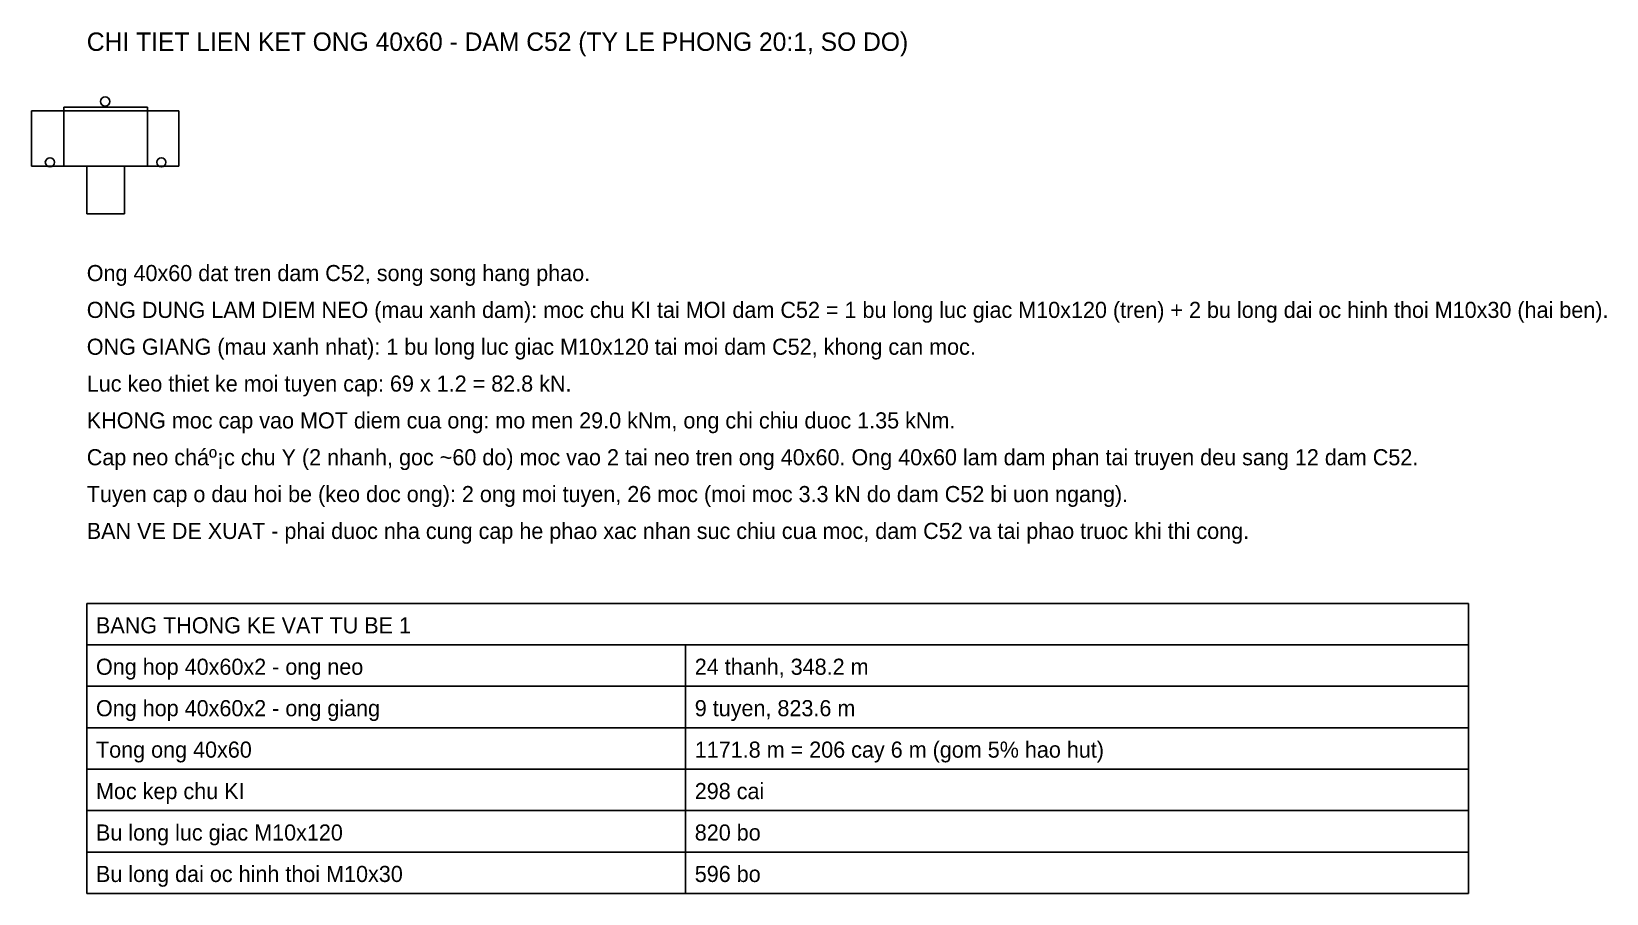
# Model space of a CAD drawing. Header units: millimetres. Extents: x -237679 to -102976, y -59506 to -8266.
# Drawn here: x -137170 to -102976, y -30304 to -11582 of the extents above; entities that cross this region are included whole.
import ezdxf

# ---------------------------------------------------------------- set-up
doc = ezdxf.new("R2010")
doc.units = ezdxf.units.MM
doc.header["$MEASUREMENT"] = 0
for name, color, linetype in [('09_ONG_40X60_NEO', 5, 'Continuous'), ('10_BU_LONG_M10X120', 3, 'Continuous'), ('10_MOC_CHU_KI', 2, 'Continuous'), ('12_CHI_TIET_GHI_CHU', 7, 'Continuous')]:
    doc.layers.add(name, color=color, linetype=linetype)

msp = doc.modelspace()

# ---------------------------------------------------------------- texts
at = {"layer": '12_CHI_TIET_GHI_CHU'}
for s, height, p in [('CHI TIET LIEN KET ONG 40x60 - DAM C52 (TY LE PHONG 20:1, SO DO)', 400, (-135969.9, -12003.7)), ('Ong 40x60 dat tren dam C52, song song hang phao.', 350, (-135969.9, -17003.7)), ('ONG DUNG LAM DIEM NEO (mau xanh dam): moc chu KI tai MOI dam C52 = 1 bu long luc giac M10x120 (tren) + 2 bu long dai oc hinh thoi M10x30 (hai ben).', 350, (-135969.9, -17803.7)), ('ONG GIANG (mau xanh nhat): 1 bu long luc giac M10x120 tai moi dam C52, khong can moc.', 350, (-135969.9, -18603.7)), ('Luc keo thiet ke moi tuyen cap: 69 x 1.2 = 82.8 kN.', 350, (-135969.9, -19403.7)), ('KHONG moc cap vao MOT diem cua ong: mo men 29.0 kNm, ong chi chiu duoc 1.35 kNm.', 350, (-135969.9, -20203.7)), ('Cap neo cháº¡c chu Y (2 nhanh, goc ~60 do) moc vao 2 tai neo tren ong 40x60. Ong 40x60 lam dam phan tai truyen deu sang 12 dam C52.', 350, (-135969.9, -21003.7)), ('Tuyen cap o dau hoi be (keo doc ong): 2 ong moi tuyen, 26 moc (moi moc 3.3 kN do dam C52 bi uon ngang).', 350, (-135969.9, -21803.7)), ('BAN VE DE XUAT - phai duoc nha cung cap he phao xac nhan suc chiu cua moc, dam C52 va tai phao truoc khi thi cong.', 350, (-135969.9, -22603.7)), ('BANG THONG KE VAT TU BE 1', 350, (-135769.9, -24653.7)), ('Ong hop 40x60x2 - ong neo', 350, (-135769.9, -25553.7)), ('24 thanh, 348.2 m', 350, (-122769.9, -25553.7)), ('Ong hop 40x60x2 - ong giang', 350, (-135769.9, -26453.7)), ('9 tuyen, 823.6 m', 350, (-122769.9, -26453.7)), ('Tong ong 40x60', 350, (-135769.9, -27353.7)), ('1171.8 m = 206 cay 6 m (gom 5% hao hut)', 350, (-122769.9, -27353.7)), ('Moc kep chu KI', 350, (-135769.9, -28253.7)), ('298 cai', 350, (-122769.9, -28253.7)), ('Bu long luc giac M10x120', 350, (-135769.9, -29153.7)), ('820 bo', 350, (-122769.9, -29153.7)), ('Bu long dai oc hinh thoi M10x30', 350, (-135769.9, -30053.7)), ('596 bo', 350, (-122769.9, -30053.7))]:
    msp.add_text(s, height=height, dxfattribs=at).set_placement(p)

# ---------------------------------------------------------------- linework, layer by layer
at = {"layer": '09_ONG_40X60_NEO'}
for p, q in [((-133969.9, -13303.7), (-137169.9, -13303.7)), ((-137169.9, -13303.7), (-137169.9, -14503.7)), ((-133969.9, -14503.7), (-133969.9, -13303.7)), ((-137169.9, -14503.7), (-133969.9, -14503.7))]:
    msp.add_line(p, q, dxfattribs=at)
at = {"layer": '10_BU_LONG_M10X120'}
for centre in [(-135569.9, -13103.7), (-136769.9, -14423.7), (-134349.9, -14423.7)]:
    msp.add_circle(centre, 100, dxfattribs=at)
at = {"layer": '10_MOC_CHU_KI'}
for p, q in [((-136469.9, -14503.7), (-136469.9, -13223.7)), ((-136469.9, -13223.7), (-134649.9, -13223.7)), ((-134649.9, -13223.7), (-134649.9, -14503.7)), ((-137069.9, -14503.7), (-136469.9, -14503.7)), ((-134649.9, -14503.7), (-134049.9, -14503.7))]:
    msp.add_line(p, q, dxfattribs=at)
at = {"layer": '12_CHI_TIET_GHI_CHU'}
for p, q in [((-135149.9, -14503.7), (-135969.9, -14503.7)), ((-135969.9, -14503.7), (-135969.9, -15543.7)), ((-135149.9, -15543.7), (-135149.9, -14503.7)), ((-135969.9, -15543.7), (-135149.9, -15543.7)), ((-135969.9, -24003.7), (-105969.9, -24003.7)), ((-135969.9, -24003.7), (-135969.9, -30303.7)), ((-105969.9, -24003.7), (-105969.9, -30303.7)), ((-135969.9, -24903.7), (-105969.9, -24903.7)), ((-122969.9, -24903.7), (-122969.9, -30303.7)), ((-135969.9, -25803.7), (-105969.9, -25803.7)), ((-135969.9, -26703.7), (-105969.9, -26703.7)), ((-135969.9, -27603.7), (-105969.9, -27603.7)), ((-135969.9, -28503.7), (-105969.9, -28503.7)), ((-135969.9, -29403.7), (-105969.9, -29403.7)), ((-135969.9, -30303.7), (-105969.9, -30303.7))]:
    msp.add_line(p, q, dxfattribs=at)

msp.set_redraw_order([(e.dxf.handle, doc.entitydb.next_handle()) for e in msp.query("TEXT MTEXT ATTDEF DIMENSION ARC_DIMENSION")])  # texts and dimensions are drawn at this point

doc.saveas('drawing.dxf')
